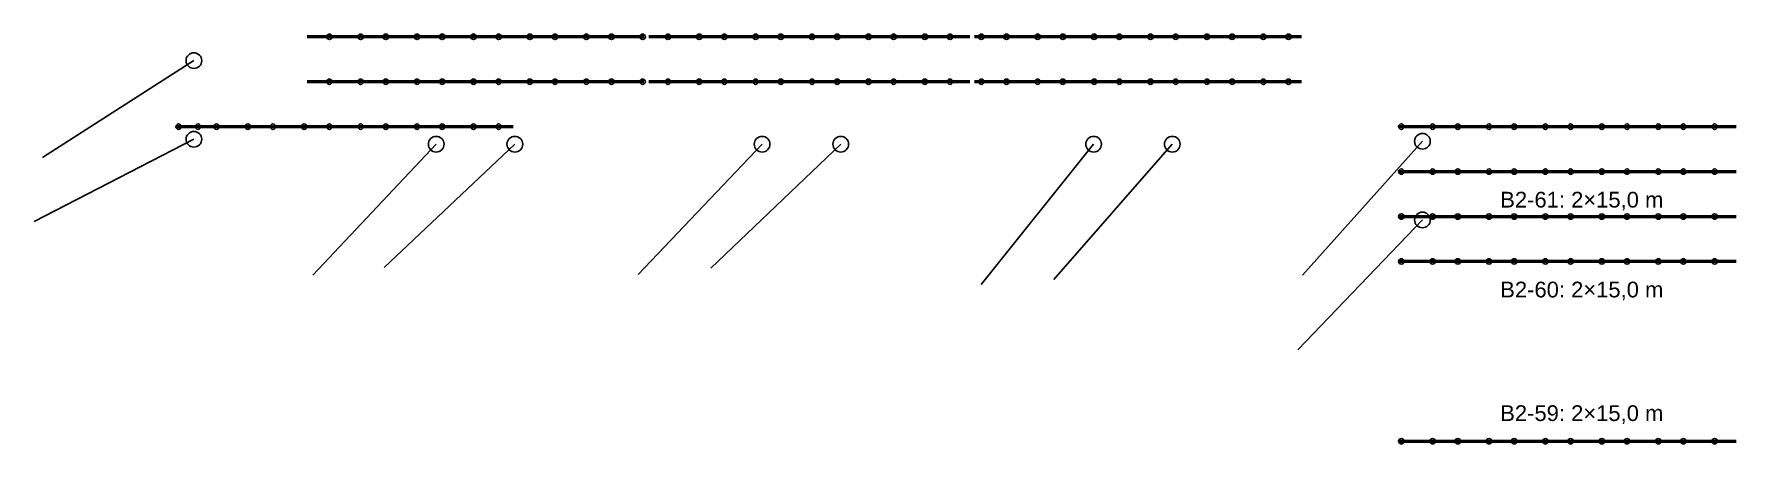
# Model space of a CAD drawing. Header units: millimetres. Extents: x 4893 to 477136, y -248774 to -84814.
# Drawn here: x 5777 to 81586, y -193152 to -174912 of the extents above; entities that cross this region are included whole.
import ezdxf

# ---------------------------------------------------------------- set-up
doc = ezdxf.new("R2010")
doc.units = ezdxf.units.MM
for name, color, linetype in [('GC-BICH NEO', 6, 'Continuous'), ('GC-DAY NEO', 5, 'Continuous'), ('GC-GHI CHU', 2, 'Continuous'), ('GC-HOP 40x60 GIA CUONG', 1, 'Continuous')]:
    doc.layers.add(name, color=color, linetype=linetype)
doc.styles.add('GC_VN', font='arial.ttf')

msp = doc.modelspace()

# ---------------------------------------------------------------- texts
at = {"layer": 'GC-GHI CHU', "style": 'GC_VN'}
for s, p in [('B2-61: 2×15,0 m', (71011, -182632)), ('B2-60: 2×15,0 m', (71011, -186632)), ('B2-59: 2×15,0 m', (71011, -192132))]:
    msp.add_text(s, height=700, dxfattribs=at).set_placement(p)

# ---------------------------------------------------------------- linework, layer by layer
at = {"layer": 'GC-BICH NEO'}
for centre in [(12889, -176094), (12889, -179594), (23669, -179814), (27169, -179814), (38169, -179814), (41669, -179814), (52919, -179814), (56419, -179814), (67549, -179684), (67549, -183184)]:
    msp.add_circle(centre, 350, dxfattribs=at)
at = {"layer": 'GC-DAY NEO'}
for p, q in [((12889, -176094), (6149, -180403)), ((12889, -179594), (5777, -183257)), ((23669, -179814), (18187, -185640)), ((27169, -179814), (21353, -185306)), ((38169, -179814), (32653, -185608)), ((41669, -179814), (35881, -185336)), ((52919, -179814), (47914, -186055)), ((56419, -179814), (51147, -185831)), ((67549, -179684), (62213, -185644)), ((67549, -183184), (62012, -188958))]:
    msp.add_line(p, q, dxfattribs=at)
at = {"layer": 'GC-HOP 40x60 GIA CUONG', "const_width": 150}
for points in [[(17919, -175034), (32919, -175034)], [(33119, -175032), (47419, -175032)], [(47619, -175032), (62169, -175032)], [(17919, -177034), (32919, -177034)], [(33119, -177032), (47419, -177032)], [(47619, -177032), (62169, -177032)], [(12108, -179034), (27108, -179034)], [(66511, -179032), (81511, -179032)], [(66511, -181032), (81511, -181032)], [(66511, -183032), (81511, -183032)], [(66511, -185032), (81511, -185032)], [(66511, -193032), (81511, -193032)]]:
    msp.add_lwpolyline(points, dxfattribs=at)
at = {"layer": 'GC-HOP 40x60 GIA CUONG'}
for centre in [(18917, -175034), (20307, -175034), (21427, -175034), (22817, -175034), (23937, -175034), (25327, -175034), (26447, -175034), (27837, -175034), (28957, -175034), (30347, -175034), (31466, -175034), (32856, -175034), (33981, -175032), (35371, -175032), (36491, -175032), (37881, -175032), (39001, -175032), (40391, -175032), (41511, -175032), (42901, -175032), (44021, -175032), (45411, -175032), (46531, -175032), (47921, -175032), (49041, -175032), (50431, -175032), (51551, -175032), (52941, -175032), (54061, -175032), (55451, -175032), (56571, -175032), (57961, -175032), (59081, -175032), (60471, -175032), (61591, -175032), (18917, -177034), (20307, -177034), (21427, -177034), (22817, -177034), (23937, -177034), (25327, -177034), (26447, -177034), (27837, -177034), (28957, -177034), (30347, -177034), (31466, -177034), (32856, -177034), (33981, -177032), (35371, -177032), (36491, -177032), (37881, -177032), (39001, -177032), (40391, -177032), (41511, -177032), (42901, -177032), (44021, -177032), (45411, -177032), (46531, -177032), (47921, -177032), (49041, -177032), (50431, -177032), (51551, -177032), (52941, -177032), (54061, -177032), (55451, -177032), (56571, -177032), (57961, -177032), (59081, -177032), (60471, -177032), (61591, -177032), (12208, -179034), (13073, -179034), (13897, -179034), (15287, -179034), (16407, -179034), (17797, -179034), (18917, -179034), (20307, -179034), (21427, -179034), (22817, -179034), (23937, -179034), (25327, -179034), (26447, -179034), (66611, -179032), (68001, -179032), (69121, -179032), (70511, -179032), (71631, -179032), (73021, -179032), (74141, -179032), (75531, -179032), (76651, -179032), (78041, -179032), (79161, -179032), (80551, -179032), (66611, -181032), (68001, -181032), (69121, -181032), (70511, -181032), (71631, -181032), (73021, -181032), (74141, -181032), (75531, -181032), (76651, -181032), (78041, -181032), (79161, -181032), (80551, -181032), (66611, -183032), (68001, -183032), (69121, -183032), (70511, -183032), (71631, -183032), (73021, -183032), (74141, -183032), (75531, -183032), (76651, -183032), (78041, -183032), (79161, -183032), (80551, -183032), (66611, -185032), (68001, -185032), (69121, -185032), (70511, -185032), (71631, -185032), (73021, -185032), (74141, -185032), (75531, -185032), (76651, -185032), (78041, -185032), (79161, -185032), (80551, -185032), (66611, -193032), (68001, -193032), (69121, -193032), (70511, -193032), (71631, -193032), (73021, -193032), (74141, -193032), (75531, -193032), (76651, -193032), (78041, -193032), (79161, -193032), (80551, -193032)]:
    msp.add_circle(centre, 120, dxfattribs=at)

msp.set_redraw_order([(e.dxf.handle, doc.entitydb.next_handle()) for e in msp.query("TEXT MTEXT ATTDEF DIMENSION ARC_DIMENSION")])  # texts and dimensions are drawn at this point

doc.saveas('drawing.dxf')
